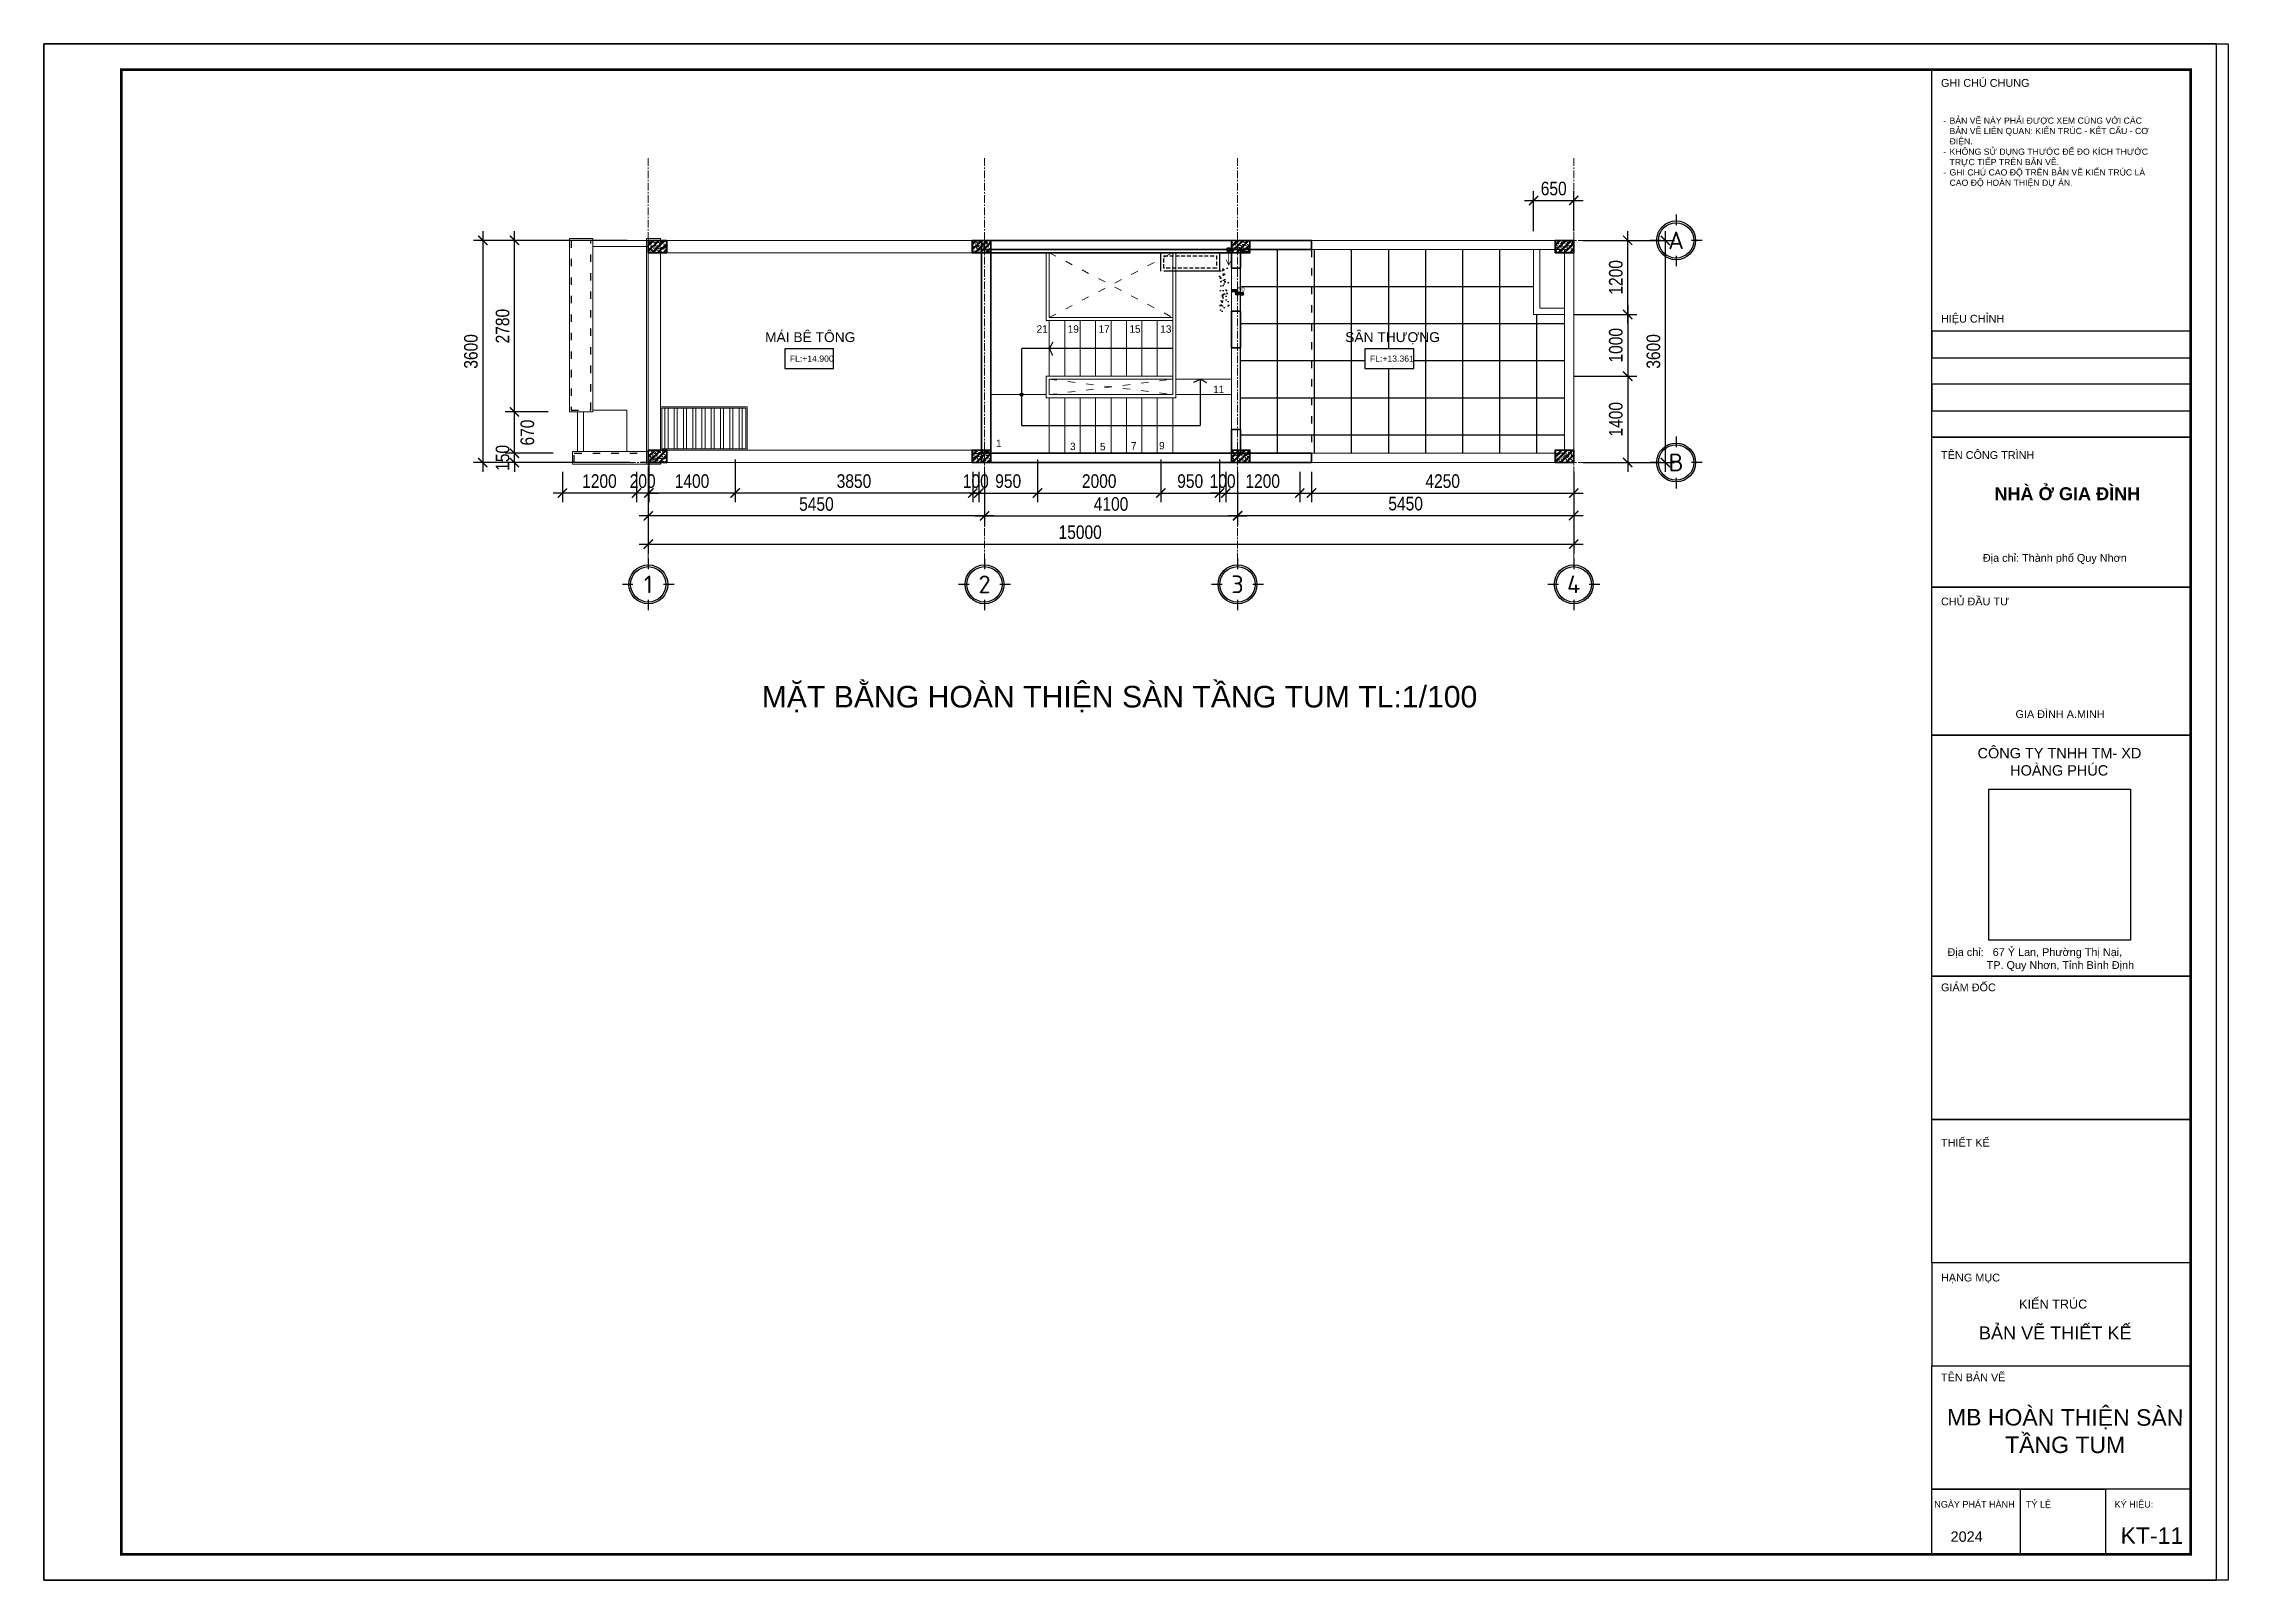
# Model space of a CAD drawing. Header units: inches. Extents: x 236662 to 497023, y -248575 to 81795.
# Drawn here: x 388289 to 423698, y -78211 to -53308 of the extents above; entities that cross this region are included whole.
import ezdxf
from ezdxf.enums import TextEntityAlignment as Align

# ---------------------------------------------------------------- set-up
doc = ezdxf.new("R2010")
doc.units = ezdxf.units.IN
doc.header["$LTSCALE"] = 10
doc.header["$MEASUREMENT"] = 0
for name, pattern in [('ACAD_ISO03W100', [30, 12, -18]), ('CENTER', [2, 1.25, -0.25, 0.25, -0.25]), ('DASHED2', [0.375, 0.25, -0.125])]:
    doc.linetypes.add(name, pattern=pattern)
for name, color, linetype in [('01. HP_TEXT', 9, 'Continuous'), ('07. HP_KY HIEU', 43, 'Continuous'), ('08. HP_DIM', 118, 'Continuous'), ('10. HP_VAT DUNG 1', 144, 'Continuous'), ('12. HP_NET KHUAT', 25, 'ACAD_ISO03W100'), ('hach', 7, 'Continuous'), ('TEXT', 2, 'Continuous')]:
    doc.layers.add(name, color=color, linetype=linetype)
for name, color, linetype, lineweight in [('02. HP_BE TONG', 1, 'Continuous', 35), ('03. HP_TUONG', 2, 'Continuous', 35), ('05. HP_TRUC', 251, 'CENTER', 5), ('06. HP_THAY 1', 134, 'Continuous', 15), ('06. HP_THAY 2', 147, 'Continuous', 13), ('09_HP_HATCH', 8, 'Continuous', 5), ('14. HP_OPENING', 250, 'ACAD_ISO03W100', 5), ('GHICHU', 7, 'Continuous', 9), ('N KHUAT', 8, 'Continuous', 5)]:
    doc.layers.add(name, color=color, linetype=linetype, lineweight=lineweight)
doc.layers.add('Tpl_Bound', color=1, linetype='Continuous', plot=False)
doc.styles.add('AVO', font='VAVOB.TTF')
doc.styles.add('BAOANNOTE', font='arial.ttf', dxfattribs={"width": 0.8})
doc.styles.add('ISOCP50', font='isocpeur.ttf')
doc.styles.get("Standard").update_dxf_attribs({"font": 'arial.ttf'})
doc.styles.add('TA1', font='arial.ttf')
doc.styles.add('Tahoma', font='tahoma.ttf')
doc.styles.add('TEXT (none)', font='arial.ttf')
doc.styles.add('text2', font='VHELVCN.TTF')
doc.dimstyles.new('AL-100', dxfattribs={"dimtxt": 220, "dimasz": 150, "dimexe": 150, "dimexo": 150, "dimgap": 80, "dimtad": 1, "dimdec": 0, "dimzin": 9, "dimtxsty": 'text2', "dimblk": 'ARCHTICK', "dimcen": 1, "dimdle": 150, "dimclrd": 256, "dimclre": 256, "dimclrt": 7, "dimadec": 0, "dimazin": 0, "dimtfac": 1, "dimtdec": 0, "dimtix": 1, "dimtmove": 2, "dimatfit": 3, "dimldrblk": 'ARCHTICK', "dimfxl": 1, "dimtolj": 1, "dimtzin": 0, "dimlwd": -1, "dimlwe": -1, "dimarcsym": 0})
picture_1 = doc.add_image_def('image1.jpg', size_in_pixel=(1818, 1935))

msp = doc.modelspace()

# ---------------------------------------------------------------- texts
at = {"attachment_point": 1, "rotation": 359.89856}
for s, width, insert, char_height in [('\\pxqc;MB HOÀN THIỆN SÀN TẦNG TUM', 4104.575, (419002.1, -75433.4, 30.8), 266.853), ('KT-11', 1044.005, (421952.7, -77352.5, 30.8), 266.85)]:
    msp.add_mtext_dynamic_manual_height_columns(s, width=width, gutter_width=6.99, heights=[0], dxfattribs=dict(at, insert=insert, char_height=char_height))
at = {"layer": '01. HP_TEXT', "style": 'TEXT (none)'}
msp.add_text('MẶT BẰNG HOÀN THIỆN SÀN TẦNG TUM TL:1/100', height=350, dxfattribs=at).set_placement((399926.5, -64065.4))

# ---------------------------------------------------------------- blocks, each defined once
blk = doc.blocks.new('grid test1')
at = {"ltscale": 20}
for p, q in [((0, 440), (0, 260)), ((-260, 0), (-440, 0)), ((440, 0), (260, 0)), ((0, -260), (0, -440))]:
    blk.add_line(p, q, dxfattribs=at)
at = {"color": 251, "ltscale": 20, "true_color": 0x636466}
for radius in [330, 300]:
    blk.add_circle((0, 0), radius, dxfattribs=at)
at = {"layer": '01. HP_TEXT', "color": 2, "ltscale": 20, "true_color": 0xf1eb1f, "style": 'ISOCP50'}
blk.add_attdef('GRID', text='', height=300, dxfattribs=at).set_placement((-37, 0), align=Align.MIDDLE_CENTER)
blk = doc.blocks.new('zcsadsdasd3')
at = {"layer": '05. HP_TRUC', "ltscale": 10}
for p, q in [((-15000, 4933), (-15000, -1554)), ((-9550, 4933), (-9550, -1554)), ((-5450, 4933), (-5450, -1554)), ((0, 4933), (0, -1554)), ((-15930, 3600), (1239, 3600)), ((-15930, 0), (1239, 0))]:
    blk.add_line(p, q, dxfattribs=at)
at = {"layer": '07. HP_KY HIEU', "ltscale": 20}
ref = blk.add_blockref('grid test1', (1659, 3600), dxfattribs=dict(at, xscale=0.955500000156462, yscale=0.955500000156462, zscale=0.955500000156462))
ref.add_attrib('GRID', 'A', dxfattribs={"layer": 'TEXT', "ltscale": 20, "height": 287, "style": 'ISOCP50'}).set_placement((1659, 3600), align=Align.MIDDLE_CENTER)
ref = blk.add_blockref('grid test1', (1659, 0), dxfattribs=dict(at, xscale=0.955500000156462, yscale=0.955500000156462, zscale=0.955500000156462))
ref.add_attrib('GRID', 'B', dxfattribs={"layer": 'TEXT', "ltscale": 20, "height": 287, "style": 'ISOCP50'}).set_placement((1659, 0), align=Align.MIDDLE_CENTER)
ref = blk.add_blockref('grid test1', (-15000, -1975), dxfattribs=dict(at, xscale=0.955500000156462, yscale=0.955500000156462, zscale=0.955500000156462))
ref.add_attrib('GRID', '1', dxfattribs={"layer": 'TEXT', "ltscale": 20, "height": 287, "style": 'ISOCP50'}).set_placement((-15000, -1975), align=Align.MIDDLE_CENTER)
ref = blk.add_blockref('grid test1', (-9550, -1975), dxfattribs=dict(at, xscale=0.955500000156462, yscale=0.955500000156462, zscale=0.955500000156462))
ref.add_attrib('GRID', '2', dxfattribs={"layer": 'TEXT', "ltscale": 20, "height": 287, "style": 'ISOCP50'}).set_placement((-9550, -1975), align=Align.MIDDLE_CENTER)
ref = blk.add_blockref('grid test1', (-5450, -1975), dxfattribs=dict(at, xscale=0.955500000156462, yscale=0.955500000156462, zscale=0.955500000156462))
ref.add_attrib('GRID', '3', dxfattribs={"layer": 'TEXT', "ltscale": 20, "height": 287, "style": 'ISOCP50'}).set_placement((-5450, -1975), align=Align.MIDDLE_CENTER)
ref = blk.add_blockref('grid test1', (0, -1975), dxfattribs=dict(at, xscale=0.955500000156462, yscale=0.955500000156462, zscale=0.955500000156462))
ref.add_attrib('GRID', '4', dxfattribs={"layer": 'TEXT', "ltscale": 20, "height": 287, "style": 'ISOCP50'}).set_placement((0, -1975), align=Align.MIDDLE_CENTER)
blk = doc.blocks.new('_ArchTick')
at = {"color": 0, "linetype": 'ByBlock', "const_width": 0.15}
blk.add_lwpolyline([(-0.5, -0.5), (0.5, 0.5)], dxfattribs=at)
blk = doc.blocks.new('*D1402')
at = {"layer": '08. HP_DIM', "transparency": 16777216}
for p, q in [((413239, -58695), (414113, -58695)), ((413963, -58545), (413963, -60245)), ((413239, -60095), (414113, -60095))]:
    blk.add_line(p, q, dxfattribs=at)
at = {"layer": 'Defpoints', "color": 0, "transparency": 16777216}
for p in [(413089, -58695), (413089, -60095), (413963, -60095)]:
    blk.add_point(p, dxfattribs=at)
at = {"layer": '08. HP_DIM', "transparency": 16777216, "xscale": 150, "yscale": 150, "zscale": 150}
for p, rotation in [((413963, -58695), 90), ((413963, -60095), 270)]:
    blk.add_blockref('_ArchTick', p, dxfattribs=dict(at, rotation=rotation))
at = {"layer": '08. HP_DIM', "color": 7, "transparency": 16777216, "insert": (413771, -59395), "char_height": 220, "attachment_point": 5, "rotation": 90, "style": 'text2'}
blk.add_mtext('\\A1;1400', dxfattribs=at)
blk = doc.blocks.new('*D1403')
at = {"layer": '08. HP_DIM', "transparency": 16777216}
for p, q in [((404397, -60045), (404397, -60740)), ((403447, -60245), (403447, -60740)), ((403297, -60590), (404547, -60590))]:
    blk.add_line(p, q, dxfattribs=at)
at = {"layer": 'Defpoints', "color": 0, "transparency": 16777216}
for p in [(403447, -60095), (404397, -59895), (404397, -60590)]:
    blk.add_point(p, dxfattribs=at)
at = {"layer": '08. HP_DIM', "transparency": 16777216, "xscale": 150, "yscale": 150, "zscale": 150, "rotation": 180}
blk.add_blockref('_ArchTick', (403447, -60590), dxfattribs=at)
at = {"layer": '08. HP_DIM', "transparency": 16777216, "xscale": 150, "yscale": 150, "zscale": 150}
blk.add_blockref('_ArchTick', (404397, -60590), dxfattribs=at)
at = {"layer": '08. HP_DIM', "color": 7, "transparency": 16777216, "insert": (403922, -60398), "char_height": 220, "attachment_point": 5, "style": 'text2'}
blk.add_mtext('\\A1;950', dxfattribs=at)
blk = doc.blocks.new('*D1404')
at = {"layer": '08. HP_DIM', "transparency": 16777216}
for p, q in [((407447, -60245), (407447, -60740)), ((408647, -60245), (408647, -60740)), ((407297, -60590), (408797, -60590))]:
    blk.add_line(p, q, dxfattribs=at)
at = {"layer": 'Defpoints', "color": 0, "transparency": 16777216}
for p in [(407447, -60095), (408647, -60095), (408647, -60590)]:
    blk.add_point(p, dxfattribs=at)
at = {"layer": '08. HP_DIM', "transparency": 16777216, "xscale": 150, "yscale": 150, "zscale": 150, "rotation": 180}
blk.add_blockref('_ArchTick', (407447, -60590), dxfattribs=at)
at = {"layer": '08. HP_DIM', "transparency": 16777216, "xscale": 150, "yscale": 150, "zscale": 150}
blk.add_blockref('_ArchTick', (408647, -60590), dxfattribs=at)
at = {"layer": '08. HP_DIM', "color": 7, "transparency": 16777216, "insert": (408047, -60398), "char_height": 220, "attachment_point": 5, "style": 'text2'}
blk.add_mtext('\\A1;1200', dxfattribs=at)
blk = doc.blocks.new('*D1405')
at = {"layer": '08. HP_DIM', "transparency": 16777216}
for p, q in [((408839, -60245), (408839, -60740)), ((413089, -60245), (413089, -60740)), ((408689, -60590), (413239, -60590))]:
    blk.add_line(p, q, dxfattribs=at)
at = {"layer": 'Defpoints', "color": 0, "transparency": 16777216}
for p in [(408839, -60095), (413089, -60095), (413089, -60590)]:
    blk.add_point(p, dxfattribs=at)
at = {"layer": '08. HP_DIM', "transparency": 16777216, "xscale": 150, "yscale": 150, "zscale": 150, "rotation": 180}
blk.add_blockref('_ArchTick', (408839, -60590), dxfattribs=at)
at = {"layer": '08. HP_DIM', "transparency": 16777216, "xscale": 150, "yscale": 150, "zscale": 150}
blk.add_blockref('_ArchTick', (413089, -60590), dxfattribs=at)
at = {"layer": '08. HP_DIM', "color": 7, "transparency": 16777216, "insert": (410964, -60398), "char_height": 220, "attachment_point": 5, "style": 'text2'}
blk.add_mtext('\\A1;4250', dxfattribs=at)
blk = doc.blocks.new('*D1406')
at = {"layer": '08. HP_DIM', "transparency": 16777216}
for p, q in [((413239, -56495), (414113, -56495)), ((413963, -57845), (413963, -56345)), ((413089, -57695), (414113, -57695))]:
    blk.add_line(p, q, dxfattribs=at)
at = {"layer": 'Defpoints', "color": 0, "transparency": 16777216}
for p in [(413089, -56495), (413963, -56495), (412939, -57695)]:
    blk.add_point(p, dxfattribs=at)
at = {"layer": '08. HP_DIM', "transparency": 16777216, "xscale": 150, "yscale": 150, "zscale": 150}
for p, rotation in [((413963, -56495), 90), ((413963, -57695), 270)]:
    blk.add_blockref('_ArchTick', p, dxfattribs=dict(at, rotation=rotation))
at = {"layer": '08. HP_DIM', "color": 7, "transparency": 16777216, "insert": (413771, -57095), "char_height": 220, "attachment_point": 5, "rotation": 90, "style": 'text2'}
blk.add_mtext('\\A1;1200', dxfattribs=at)
blk = doc.blocks.new('*D1407')
at = {"layer": '08. HP_DIM', "transparency": 16777216}
for p, q in [((404397, -60045), (404397, -60740)), ((406397, -60045), (406397, -60740)), ((404247, -60590), (406547, -60590))]:
    blk.add_line(p, q, dxfattribs=at)
at = {"layer": 'Defpoints', "color": 0, "transparency": 16777216}
for p in [(404397, -59895), (406397, -59895), (406397, -60590)]:
    blk.add_point(p, dxfattribs=at)
at = {"layer": '08. HP_DIM', "transparency": 16777216, "xscale": 150, "yscale": 150, "zscale": 150, "rotation": 180}
blk.add_blockref('_ArchTick', (404397, -60590), dxfattribs=at)
at = {"layer": '08. HP_DIM', "transparency": 16777216, "xscale": 150, "yscale": 150, "zscale": 150}
blk.add_blockref('_ArchTick', (406397, -60590), dxfattribs=at)
at = {"layer": '08. HP_DIM', "color": 7, "transparency": 16777216, "insert": (405397, -60398), "char_height": 220, "attachment_point": 5, "style": 'text2'}
blk.add_mtext('\\A1;2000', dxfattribs=at)
blk = doc.blocks.new('*D1408')
at = {"layer": '08. HP_DIM', "transparency": 16777216}
for p, q in [((406397, -60045), (406397, -60740)), ((407347, -60045), (407347, -60740)), ((406247, -60590), (407497, -60590))]:
    blk.add_line(p, q, dxfattribs=at)
at = {"layer": 'Defpoints', "color": 0, "transparency": 16777216}
for p in [(406397, -59895), (407347, -59895), (407347, -60590)]:
    blk.add_point(p, dxfattribs=at)
at = {"layer": '08. HP_DIM', "transparency": 16777216, "xscale": 150, "yscale": 150, "zscale": 150, "rotation": 180}
blk.add_blockref('_ArchTick', (406397, -60590), dxfattribs=at)
at = {"layer": '08. HP_DIM', "transparency": 16777216, "xscale": 150, "yscale": 150, "zscale": 150}
blk.add_blockref('_ArchTick', (407347, -60590), dxfattribs=at)
at = {"layer": '08. HP_DIM', "color": 7, "transparency": 16777216, "insert": (406872, -60398), "char_height": 220, "attachment_point": 5, "style": 'text2'}
blk.add_mtext('\\A1;950', dxfattribs=at)
blk = doc.blocks.new('*D1409')
at = {"layer": '08. HP_DIM', "transparency": 16777216}
for p, q in [((413089, -57695), (414113, -57695)), ((413963, -57545), (413963, -58845)), ((413089, -58695), (414113, -58695))]:
    blk.add_line(p, q, dxfattribs=at)
at = {"layer": 'Defpoints', "color": 0, "transparency": 16777216}
for p in [(412939, -57695), (412939, -58695), (413963, -58695)]:
    blk.add_point(p, dxfattribs=at)
at = {"layer": '08. HP_DIM', "transparency": 16777216, "xscale": 150, "yscale": 150, "zscale": 150}
for p, rotation in [((413963, -57695), 90), ((413963, -58695), 270)]:
    blk.add_blockref('_ArchTick', p, dxfattribs=dict(at, rotation=rotation))
at = {"layer": '08. HP_DIM', "color": 7, "transparency": 16777216, "insert": (413771, -58195), "char_height": 220, "attachment_point": 5, "rotation": 90, "style": 'text2'}
blk.add_mtext('\\A1;1000', dxfattribs=at)
blk = doc.blocks.new('*D1410')
at = {"layer": '08. HP_DIM', "transparency": 16777216}
for p, q in [((412289, -55849), (413239, -55849)), ((412439, -56345), (412439, -55699)), ((413089, -56345), (413089, -55699))]:
    blk.add_line(p, q, dxfattribs=at)
at = {"layer": 'Defpoints', "color": 0, "transparency": 16777216}
for p in [(413089, -55849), (412439, -56495), (413089, -56495)]:
    blk.add_point(p, dxfattribs=at)
at = {"layer": '08. HP_DIM', "transparency": 16777216, "xscale": 150, "yscale": 150, "zscale": 150, "rotation": 180}
blk.add_blockref('_ArchTick', (412439, -55849), dxfattribs=at)
at = {"layer": '08. HP_DIM', "transparency": 16777216, "xscale": 150, "yscale": 150, "zscale": 150}
blk.add_blockref('_ArchTick', (413089, -55849), dxfattribs=at)
at = {"layer": '08. HP_DIM', "color": 7, "transparency": 16777216, "insert": (412764, -55656), "char_height": 220, "attachment_point": 5, "style": 'text2'}
blk.add_mtext('\\A1;650', dxfattribs=at)
blk = doc.blocks.new('*D1413')
at = {"layer": '08. HP_DIM', "transparency": 16777216}
for p, q in [((397747, -56495), (395256, -56495)), ((395406, -56345), (395406, -60245)), ((397747, -60095), (395256, -60095))]:
    blk.add_line(p, q, dxfattribs=at)
at = {"layer": 'Defpoints', "color": 0, "transparency": 16777216}
for p in [(397897, -56495, 6), (395406, -60095), (397897, -60095, 6)]:
    blk.add_point(p, dxfattribs=at)
at = {"layer": '08. HP_DIM', "transparency": 16777216, "xscale": 150, "yscale": 150, "zscale": 150}
for p, rotation in [((395406, -56495), 90), ((395406, -60095), 270)]:
    blk.add_blockref('_ArchTick', p, dxfattribs=dict(at, rotation=rotation))
at = {"layer": '08. HP_DIM', "color": 7, "transparency": 16777216, "insert": (395214, -58295), "char_height": 220, "attachment_point": 5, "rotation": 90, "style": 'text2'}
blk.add_mtext('\\A1;3600', dxfattribs=at)
blk = doc.blocks.new('KHUNG TEN A-3')
at = {"layer": '01. HP_TEXT'}
for points in [[(365, 220.95), (365, 292), (415, 292), (415, 220.95)], [(365, 241.41), (365, 236.3), (415, 236.3), (415, 241.41)], [(365, 231.18), (365, 236.3), (415, 236.3), (415, 231.18)], [(365, 231.18), (365, 226.07), (415, 226.07), (415, 231.18)], [(365, 220.95), (365, 226.07), (415, 226.07), (415, 220.95)], [(365, 191.95), (365, 220.95), (415, 220.95), (415, 191.95)], [(365, 163.34), (365, 191.95), (415, 191.95), (415, 163.34)], [(365, 116.74), (365, 163.34), (415, 163.34), (415, 116.74)], [(365, 89.04), (365, 116.74), (415, 116.74), (415, 89.04)], [(365, 61.35), (365, 89.04), (415, 89.04), (415, 61.35)], [(365, 61.35), (365, 41.47), (415, 41.47), (415, 61.35)], [(365, 17.61), (365, 41.47), (415, 41.47), (415, 17.61)], [(365, 5), (365, 17.61), (398.56, 17.61), (398.56, 5)], [(398.56, 5), (382.12, 5), (382.12, 17.61), (398.56, 17.61)], [(398.56, 5), (415, 5), (415, 17.61), (398.56, 17.61)]]:
    blk.add_lwpolyline(points, close=True, dxfattribs=at)
at = {"layer": '02. HP_BE TONG', "color": 1, "const_width": 0.5}
blk.add_lwpolyline([(15, 5), (415, 5), (415, 292), (15, 292)], close=True, dxfattribs=at)
at = {"layer": '06. HP_THAY 1'}
blk.add_lwpolyline([(0, 297), (420, 297), (420, 0), (0, 0)], close=True, dxfattribs=at)
at = {"layer": 'Defpoints'}
blk.add_lwpolyline([(0, 0), (420, 0), (420, 297), (0, 297)], close=True, dxfattribs=at)
at = {"layer": '01. HP_TEXT', "color": 7, "style": 'TA1'}
for s, height, p in [('GHI CHÚ CHUNG', 1.5, (366.75, 288.67)), ('HIỆU CHỈNH', 1.5, (366.75, 243.09)), ('TÊN CÔNG TRÌNH', 1.5, (366.75, 216.75)), ('CHỦ ĐẦU TƯ', 1.5, (366.75, 188.44)), ('GIÁM ĐỐC', 1.5, (366.75, 113.85)), ('THIẾT KẾ', 1.5, (366.75, 83.82)), ('HẠNG MỤC', 1.5, (366.75, 57.76)), ('TÊN BẢN VẼ', 1.5, (366.75, 38.47)), ('NGÀY PHÁT HÀNH', 1.25, (365.46, 14.06)), ('TỶ LỆ', 1.25, (383.16, 14.06)), ('KÝ HIỆU:', 1.25, (400.31, 14.06)), ('2024', 2, (368.6, 7.45))]:
    blk.add_text(s, height=height, dxfattribs=at).set_placement(p)
at = {"layer": '01. HP_TEXT', "style": 'TA1'}
for s, height, p in [('KIẾN TRÚC', 1.75, (388.44, 53.39)), ('BẢN VẼ THIẾT KẾ', 2.5, (388.83, 47.82))]:
    blk.add_text(s, height=height, dxfattribs=at).set_placement(p, align=Align.MIDDLE_CENTER)
at = {"layer": '01. HP_TEXT', "attachment_point": 1}
for s, width, gutter_width, heights, insert, char_height, style in [('\\pi-1.2,l2.4,t2.4,4.8;-^IBẢN VẼ NÀY PHẢI ĐƯỢC XEM CÙNG VỚI CÁC \\P\\pi0,t4.8;BẢN VẼ LIÊN QUAN: KIẾN TRÚC - KẾT CẤU - CƠ \\PĐIỆN.\\P\\pi-1.2,t2.4,4.8;-^IKHÔNG SỬ DỤNG THƯỚC ĐỂ ĐO KÍCH THƯỚC \\P\\pi0,t4.8;TRỰC TIẾP TRÊN BẢN VẼ.\\P\\pi-1.2,t2.4,4.8;-^IGHI CHÚ CAO ĐỘ TRÊN BẢN VẼ KIẾN TRÚC LÀ \\P\\pi0,t4.8;CAO ĐỘ HOÀN THIỆN DỰ ÁN.', 42.6333, 2.41, [32.36], (366, 282.73), 1.2, 'TEXT (none)'), ('\\pi10.25739;{\\fArial|b1|i0|c0|p34;NHÀ Ở GIA ĐÌNH}', 48.1904, 0.0339, [17.72], (366.81, 211.27), 2.5, 'TA1'), ('\\pxi4.78245;CÔNG TY TNHH TM- XD \\P\\pi5.60885;      HOÀNG PHÚC', 53.4572, 0.0255, [0], (364.26, 160.88), 2, 'TA1')]:
    blk.add_mtext_dynamic_manual_height_columns(s, width=width, gutter_width=gutter_width, heights=heights, dxfattribs=dict(at, insert=insert, char_height=char_height, style=style))
at = {"layer": '01. HP_TEXT', "color": 7, "char_height": 1.5, "attachment_point": 1, "style": 'TA1'}
for s, width, insert in [('\\A1;\\pxi-0.29899,l2,t4.70101,11.70101;Địa chỉ: Thành phố Quy Nhơn', 34.8513, (372.3, 198.36)), ('\\A1;\\pxi-1,l2,t4,11;GIA ĐÌNH A.MINH', 42.6333, (379.66, 168.17)), ('\\A1;\\pxi-0.01954,l2,t4.98046,11.98046;Địa chỉ:   67 Ỷ Lan, Phường Thị Nại, \\P             TP. Quy Nhơn, Tỉnh Bình Định ', 49.5509, (365.04, 122.17))]:
    blk.add_mtext_dynamic_manual_height_columns(s, width=width, gutter_width=2.41, heights=[62.37], dxfattribs=dict(at, insert=insert))
image = blk.add_image(picture_1, insert=(375.99, 123.73), size_in_units=(27.41, 29.18))
image.dxf.flags = 7
blk = doc.blocks.new('*D1421')
at = {"layer": '08. HP_DIM', "transparency": 16777216}
for p, q in [((407347, -60045), (407347, -60740)), ((407447, -60245), (407447, -60740)), ((407347, -60590), (407197, -60590)), ((407347, -60590), (407447, -60590)), ((407447, -60590), (407597, -60590))]:
    blk.add_line(p, q, dxfattribs=at)
at = {"layer": 'Defpoints', "color": 0, "transparency": 16777216}
for p in [(407347, -59895), (407447, -60095), (407447, -60590)]:
    blk.add_point(p, dxfattribs=at)
at = {"layer": '08. HP_DIM', "transparency": 16777216, "xscale": 150, "yscale": 150, "zscale": 150}
blk.add_blockref('_ArchTick', (407347, -60590), dxfattribs=at)
at = {"layer": '08. HP_DIM', "transparency": 16777216, "xscale": 150, "yscale": 150, "zscale": 150, "rotation": 180}
blk.add_blockref('_ArchTick', (407447, -60590), dxfattribs=at)
at = {"layer": '08. HP_DIM', "color": 7, "transparency": 16777216, "insert": (407397, -60398), "char_height": 220, "attachment_point": 5, "style": 'text2'}
blk.add_mtext('\\A1;100', dxfattribs=at)
blk = doc.blocks.new('*D1422')
at = {"layer": '08. HP_DIM', "transparency": 16777216}
for p, q in [((403347, -60245), (403347, -60740)), ((403447, -60245), (403447, -60740)), ((403347, -60590), (403197, -60590)), ((403447, -60590), (403347, -60590)), ((403447, -60590), (403597, -60590))]:
    blk.add_line(p, q, dxfattribs=at)
at = {"layer": 'Defpoints', "color": 0, "transparency": 16777216}
for p in [(403347, -60095), (403447, -60095), (403347, -60590)]:
    blk.add_point(p, dxfattribs=at)
at = {"layer": '08. HP_DIM', "transparency": 16777216, "xscale": 150, "yscale": 150, "zscale": 150}
blk.add_blockref('_ArchTick', (403347, -60590), dxfattribs=at)
at = {"layer": '08. HP_DIM', "transparency": 16777216, "xscale": 150, "yscale": 150, "zscale": 150, "rotation": 180}
blk.add_blockref('_ArchTick', (403447, -60590), dxfattribs=at)
at = {"layer": '08. HP_DIM', "color": 7, "transparency": 16777216, "insert": (403397, -60398), "char_height": 220, "attachment_point": 5, "style": 'text2'}
blk.add_mtext('\\A1;100', dxfattribs=at)
blk = doc.blocks.new('Level mark - Plan 2')
blk.add_lwpolyline([(12.53, 0.4), (12.53, 3.6), (4.64, 3.6), (4.64, 0.4)], close=True)
at = {"style": 'BAOANNOTE', "flags": 8}
blk.add_attdef('FL%%P0.000', text='', height=2, dxfattribs=at).set_placement((9, 2), align=Align.MIDDLE_CENTER)
blk = doc.blocks.new('*D1316')
at = {"layer": '08. HP_DIM', "transparency": 16777216}
for p, q in [((-15000, -3750), (-15000, -5073)), ((0, -3750), (0, -5073)), ((-15150, -4923), (150, -4923))]:
    blk.add_line(p, q, dxfattribs=at)
at = {"layer": 'Defpoints', "color": 0, "transparency": 16777216}
for p in [(-15000, -3600), (0, -3600), (0, -4923)]:
    blk.add_point(p, dxfattribs=at)
at = {"layer": '08. HP_DIM', "transparency": 16777216, "xscale": 150, "yscale": 150, "zscale": 150, "rotation": 180}
blk.add_blockref('_ArchTick', (-15000, -4923), dxfattribs=at)
at = {"layer": '08. HP_DIM', "transparency": 16777216, "xscale": 150, "yscale": 150, "zscale": 150}
blk.add_blockref('_ArchTick', (0, -4923), dxfattribs=at)
at = {"layer": '08. HP_DIM', "color": 7, "transparency": 16777216, "insert": (-8000, -4731), "char_height": 220, "attachment_point": 5, "style": 'text2'}
blk.add_mtext('\\A1;15000', dxfattribs=at)
blk = doc.blocks.new('*D1317')
at = {"layer": '08. HP_DIM', "transparency": 16777216}
for p, q in [((-9550, -3750), (-9550, -4616)), ((-5450, -3750), (-5450, -4616)), ((-9700, -4466), (-5300, -4466))]:
    blk.add_line(p, q, dxfattribs=at)
at = {"layer": 'Defpoints', "color": 0, "transparency": 16777216}
for p in [(-9550, -3600), (-5450, -3600), (-5450, -4466)]:
    blk.add_point(p, dxfattribs=at)
at = {"layer": '08. HP_DIM', "transparency": 16777216, "xscale": 150, "yscale": 150, "zscale": 150, "rotation": 180}
blk.add_blockref('_ArchTick', (-9550, -4466), dxfattribs=at)
at = {"layer": '08. HP_DIM', "transparency": 16777216, "xscale": 150, "yscale": 150, "zscale": 150}
blk.add_blockref('_ArchTick', (-5450, -4466), dxfattribs=at)
at = {"layer": '08. HP_DIM', "color": 7, "transparency": 16777216, "insert": (-7500, -4274), "char_height": 220, "attachment_point": 5, "style": 'text2'}
blk.add_mtext('\\A1;4100', dxfattribs=at)
blk = doc.blocks.new('*D1318')
at = {"layer": '08. HP_DIM', "transparency": 16777216}
for p, q in [((-5450, -3750), (-5450, -4610)), ((0, -3750), (0, -4610)), ((-5600, -4460), (150, -4460))]:
    blk.add_line(p, q, dxfattribs=at)
at = {"layer": 'Defpoints', "color": 0, "transparency": 16777216}
for p in [(-5450, -3600), (0, -3600), (0, -4460)]:
    blk.add_point(p, dxfattribs=at)
at = {"layer": '08. HP_DIM', "transparency": 16777216, "xscale": 150, "yscale": 150, "zscale": 150, "rotation": 180}
blk.add_blockref('_ArchTick', (-5450, -4460), dxfattribs=at)
at = {"layer": '08. HP_DIM', "transparency": 16777216, "xscale": 150, "yscale": 150, "zscale": 150}
blk.add_blockref('_ArchTick', (0, -4460), dxfattribs=at)
at = {"layer": '08. HP_DIM', "color": 7, "transparency": 16777216, "insert": (-2725, -4268), "char_height": 220, "attachment_point": 5, "style": 'text2'}
blk.add_mtext('\\A1;5450', dxfattribs=at)
blk = doc.blocks.new('COT')
at = {"layer": '09_HP_HATCH'}
h = blk.add_hatch(dxfattribs=at)
h.set_pattern_fill('CHAU-01', color=256, scale=15, pattern_type=2)
h.set_pattern_definition([(50, (-55276.965, -37444.2), (107.58903, -9.41282), [11.25, -123.75]), (355, (-55276.97, -37444.2), (-20.8127, 112.82882), [9, -99]), (100.4514, (-55268, -37444.99), (86.7764, 103.41593), [9.56103, -105.17132]), (46.1842, (-55276.97, -37414.2), (160.08616, -24.82785), [16.875, -185.625]), (96.6356, (-55263.62, -37416.27), (140.1994, 146.11768), [14.34154, -157.75695]), (351.1842, (-55276.97, -37414.2), (140.1993, 146.1178), [13.5, -148.5]), (21, (-55261.965, -37421.7), (89.53606, -60.39283), [11.25, -123.75]), (326, (-55261.97, -37421.7), (36.4973, 108.7725), [9, -99]), (71.4514, (-55254.5, -37426.73), (126.0334, 48.37957), [9.56103, -105.17132]), (37.5, (-55276.965, -37444.2), (1.823978, 49.934078), [0, -97.8, 0, -100.5, 0, -99.375]), (7.5, (-55276.965, -37444.2), (39.46043, 59.161757), [0, -57.3, 0, -95.55, 0, -37.875]), (327.5, (-55310.415, -37444.2), (80.073365, -3.38323), [0, -37.5, 0, -117, 0, -155.25]), (317.5, (-55325.415, -37444.2), (87.477925, 15.01575), [0, -48.75, 0, -77.7, 0, -110.25]), (45, (-55276.965, -37444.2), (-45.07806, 45.07806), []), (45, (-55276.965, -37425.827), (-45.07806, 45.07806), [])])
h.paths.add_polyline_path([(0, -200), (300, -200), (300, 0), (0, 0)])
at = {"layer": '02. HP_BE TONG'}
blk.add_lwpolyline([(0, -200), (300, -200), (300, 0), (0, 0)], close=True, dxfattribs=at)
blk = doc.blocks.new('ádasdwdczxzc')
at = {"layer": '03. HP_TUONG'}
for p in [(-15000, 3600), (-9750, 3600), (-5550, 3600), (-300, 3600), (-15000, 200), (-9750, 200), (-5550, 200), (-300, 200)]:
    blk.add_blockref('COT', p, dxfattribs=at)
blk = doc.blocks.new('*D1319')
at = {"layer": '08. HP_DIM', "transparency": 16777216}
for p, q in [((150, 0), (1634, 0)), ((1484, 150), (1484, -3750)), ((150, -3600), (1634, -3600))]:
    blk.add_line(p, q, dxfattribs=at)
at = {"layer": 'Defpoints', "color": 0, "transparency": 16777216}
for p in [(0, 0), (0, -3600), (1484, -3600)]:
    blk.add_point(p, dxfattribs=at)
at = {"layer": '08. HP_DIM', "transparency": 16777216, "xscale": 150, "yscale": 150, "zscale": 150}
for p, rotation in [((1484, 0), 90), ((1484, -3600), 270)]:
    blk.add_blockref('_ArchTick', p, dxfattribs=dict(at, rotation=rotation))
at = {"layer": '08. HP_DIM', "color": 7, "transparency": 16777216, "insert": (1292, -1800), "char_height": 220, "attachment_point": 5, "rotation": 90, "style": 'text2'}
blk.add_mtext('\\A1;3600', dxfattribs=at)
blk = doc.blocks.new('Step Symbol - Metric')
h = blk.add_hatch()
h.set_pattern_fill('_USER', color=0, angle=45, style=0, pattern_type=0)
h.set_pattern_definition([(45, (0, 4), (-0.70711, 0.70711), [])])
h.paths.add_polyline_path([(8, 0), (8, -3), (-3, -3), (-3, 1), (-8, 1), (-8, 4), (0, 4), (0, 0)])
at = {"color": 0}
blk.add_lwpolyline([(8, 0), (0, 0), (0, 4), (-8, 4)], dxfattribs=at)
blk.add_attdef('Step', (2, 2), '', height=3, dxfattribs=at)
blk = doc.blocks.new('*D1320')
at = {"layer": '08. HP_DIM', "transparency": 16777216}
for p, q in [((-15000, -3750), (-15000, -4616)), ((-9550, -3750), (-9550, -4616)), ((-9400, -4466), (-15150, -4466))]:
    blk.add_line(p, q, dxfattribs=at)
at = {"layer": 'Defpoints', "color": 0, "transparency": 16777216}
for p in [(-15000, -3600), (-9550, -3600), (-15000, -4466)]:
    blk.add_point(p, dxfattribs=at)
at = {"layer": '08. HP_DIM', "transparency": 16777216, "xscale": 150, "yscale": 150, "zscale": 150, "rotation": 180}
blk.add_blockref('_ArchTick', (-15000, -4466), dxfattribs=at)
at = {"layer": '08. HP_DIM', "transparency": 16777216, "xscale": 150, "yscale": 150, "zscale": 150}
blk.add_blockref('_ArchTick', (-9550, -4466), dxfattribs=at)
at = {"layer": '08. HP_DIM', "color": 7, "transparency": 16777216, "insert": (-12275, -4274), "char_height": 220, "attachment_point": 5, "style": 'text2'}
blk.add_mtext('\\A1;5450', dxfattribs=at)
blk = doc.blocks.new('*D1374')
at = {"layer": '08. HP_DIM', "transparency": 16777216}
for p, q in [((399497, -60045), (399497, -60740)), ((403347, -60245), (403347, -60740)), ((403497, -60590), (399347, -60590))]:
    blk.add_line(p, q, dxfattribs=at)
at = {"layer": 'Defpoints', "color": 0, "transparency": 16777216}
for p in [(399497, -59895, -319), (403347, -60095, -319), (399497, -60590)]:
    blk.add_point(p, dxfattribs=at)
at = {"layer": '08. HP_DIM', "transparency": 16777216, "xscale": 150, "yscale": 150, "zscale": 150, "rotation": 180}
blk.add_blockref('_ArchTick', (399497, -60590), dxfattribs=at)
at = {"layer": '08. HP_DIM', "transparency": 16777216, "xscale": 150, "yscale": 150, "zscale": 150}
blk.add_blockref('_ArchTick', (403347, -60590), dxfattribs=at)
at = {"layer": '08. HP_DIM', "color": 7, "transparency": 16777216, "insert": (401422, -60398), "char_height": 220, "attachment_point": 5, "style": 'text2'}
blk.add_mtext('\\A1;3850', dxfattribs=at)
blk = doc.blocks.new('*D1375')
at = {"layer": '08. HP_DIM', "transparency": 16777216}
for p, q in [((398097, -60045), (398097, -60740)), ((399497, -60045), (399497, -60740)), ((399647, -60590), (397947, -60590))]:
    blk.add_line(p, q, dxfattribs=at)
at = {"layer": 'Defpoints', "color": 0, "transparency": 16777216}
for p in [(398097, -59895, -319), (399497, -59895, -319), (398097, -60590)]:
    blk.add_point(p, dxfattribs=at)
at = {"layer": '08. HP_DIM', "transparency": 16777216, "xscale": 150, "yscale": 150, "zscale": 150, "rotation": 180}
blk.add_blockref('_ArchTick', (398097, -60590), dxfattribs=at)
at = {"layer": '08. HP_DIM', "transparency": 16777216, "xscale": 150, "yscale": 150, "zscale": 150}
blk.add_blockref('_ArchTick', (399497, -60590), dxfattribs=at)
at = {"layer": '08. HP_DIM', "color": 7, "transparency": 16777216, "insert": (398797, -60398), "char_height": 220, "attachment_point": 5, "style": 'text2'}
blk.add_mtext('\\A1;1400', dxfattribs=at)
blk = doc.blocks.new('*D1376')
at = {"layer": '08. HP_DIM', "transparency": 16777216}
for p, q in [((398097, -60045), (398097, -60740)), ((397897, -60245), (397897, -60740)), ((397897, -60590), (397747, -60590)), ((398097, -60590), (397897, -60590)), ((398097, -60590), (398247, -60590))]:
    blk.add_line(p, q, dxfattribs=at)
at = {"layer": 'Defpoints', "color": 0, "transparency": 16777216}
for p in [(397897, -60095, -319), (398097, -59895, -319), (397897, -60590)]:
    blk.add_point(p, dxfattribs=at)
at = {"layer": '08. HP_DIM', "transparency": 16777216, "xscale": 150, "yscale": 150, "zscale": 150}
blk.add_blockref('_ArchTick', (397897, -60590), dxfattribs=at)
at = {"layer": '08. HP_DIM', "transparency": 16777216, "xscale": 150, "yscale": 150, "zscale": 150, "rotation": 180}
blk.add_blockref('_ArchTick', (398097, -60590), dxfattribs=at)
at = {"layer": '08. HP_DIM', "color": 7, "transparency": 16777216, "insert": (397997, -60398), "char_height": 220, "attachment_point": 5, "style": 'text2'}
blk.add_mtext('\\A1;200', dxfattribs=at)
blk = doc.blocks.new('*D1377')
at = {"layer": '08. HP_DIM', "transparency": 16777216}
for p, q in [((396697, -60245), (396697, -60740)), ((397897, -60245), (397897, -60740)), ((398047, -60590), (396547, -60590))]:
    blk.add_line(p, q, dxfattribs=at)
at = {"layer": 'Defpoints', "color": 0, "transparency": 16777216}
for p in [(396697, -60095, -319), (397897, -60095, -319), (396697, -60590)]:
    blk.add_point(p, dxfattribs=at)
at = {"layer": '08. HP_DIM', "transparency": 16777216, "xscale": 150, "yscale": 150, "zscale": 150, "rotation": 180}
blk.add_blockref('_ArchTick', (396697, -60590), dxfattribs=at)
at = {"layer": '08. HP_DIM', "transparency": 16777216, "xscale": 150, "yscale": 150, "zscale": 150}
blk.add_blockref('_ArchTick', (397897, -60590), dxfattribs=at)
at = {"layer": '08. HP_DIM', "color": 7, "transparency": 16777216, "insert": (397297, -60398), "char_height": 220, "attachment_point": 5, "style": 'text2'}
blk.add_mtext('\\A1;1200', dxfattribs=at)
blk = doc.blocks.new('*D1378')
at = {"layer": '08. HP_DIM', "transparency": 16777216}
for p, q in [((395919, -59945), (395919, -59795)), ((396547, -59945), (395769, -59945)), ((396517, -60095), (395769, -60095)), ((395919, -60095), (395919, -59945)), ((395919, -60095), (395919, -60245))]:
    blk.add_line(p, q, dxfattribs=at)
at = {"layer": 'Defpoints', "color": 0, "transparency": 16777216}
for p in [(395919, -59945), (396667, -60095, -319), (396697, -59945, -319)]:
    blk.add_point(p, dxfattribs=at)
at = {"layer": '08. HP_DIM', "transparency": 16777216, "xscale": 150, "yscale": 150, "zscale": 150}
for p, rotation in [((395919, -59945), 270), ((395919, -60095), 90)]:
    blk.add_blockref('_ArchTick', p, dxfattribs=dict(at, rotation=rotation))
at = {"layer": '08. HP_DIM', "color": 7, "transparency": 16777216, "insert": (395727, -60020), "char_height": 220, "attachment_point": 5, "rotation": 90, "style": 'text2'}
blk.add_mtext('\\A1;150', dxfattribs=at)
blk = doc.blocks.new('*D1379')
at = {"layer": '08. HP_DIM', "transparency": 16777216}
for p, q in [((395919, -60095), (395919, -59125)), ((396467, -59275), (395769, -59275)), ((396547, -59945), (395769, -59945))]:
    blk.add_line(p, q, dxfattribs=at)
at = {"layer": 'Defpoints', "color": 0, "transparency": 16777216}
for p in [(395919, -59275), (396617, -59275, -319), (396697, -59945, -319)]:
    blk.add_point(p, dxfattribs=at)
at = {"layer": '08. HP_DIM', "transparency": 16777216, "xscale": 150, "yscale": 150, "zscale": 150}
for p, rotation in [((395919, -59275), 90), ((395919, -59945), 270)]:
    blk.add_blockref('_ArchTick', p, dxfattribs=dict(at, rotation=rotation))
at = {"layer": '08. HP_DIM', "color": 7, "transparency": 16777216, "insert": (396129, -59610), "char_height": 220, "attachment_point": 5, "rotation": 90, "style": 'text2'}
blk.add_mtext('\\A1;670', dxfattribs=at)
blk = doc.blocks.new('*D1380')
at = {"layer": '08. HP_DIM', "transparency": 16777216}
for p, q in [((396497, -56495), (395769, -56495)), ((395919, -59425), (395919, -56345)), ((396467, -59275), (395769, -59275))]:
    blk.add_line(p, q, dxfattribs=at)
at = {"layer": 'Defpoints', "color": 0, "transparency": 16777216}
for p in [(395919, -56495), (396647, -56495, -319), (396617, -59275, -319)]:
    blk.add_point(p, dxfattribs=at)
at = {"layer": '08. HP_DIM', "transparency": 16777216, "xscale": 150, "yscale": 150, "zscale": 150}
for p, rotation in [((395919, -56495), 90), ((395919, -59275), 270)]:
    blk.add_blockref('_ArchTick', p, dxfattribs=dict(at, rotation=rotation))
at = {"layer": '08. HP_DIM', "color": 7, "transparency": 16777216, "insert": (395727, -57885), "char_height": 220, "attachment_point": 5, "rotation": 90, "style": 'text2'}
blk.add_mtext('\\A1;2780', dxfattribs=at)
blk = doc.blocks.new('DINHVIGACH')
at = {"linetype": 'Continuous'}
h = blk.add_hatch(color=256, dxfattribs=at)
edge = h.paths.add_edge_path()
edge.add_ellipse((0, 0), major_axis=(133, 0), ratio=1, start_angle=-0.00147, end_angle=359.99853, ccw=False)
at = {"const_width": 50}
for points in [[(0, 0), (1000, 0)], [(0, -1000), (0, 0)], [(648, 175), (1000, 0), (648, -175)], [(-175, -648), (0, -1000), (175, -648)]]:
    blk.add_lwpolyline(points, dxfattribs=at)
at = {"extrusion": (0, 0, -1)}
blk.add_ellipse((0, 0), major_axis=(133, 0), ratio=1, start_param=2.56493945268e-05, end_param=6.283210956574111, dxfattribs=at)
blk = doc.blocks.new('mb tang tum')
at = {"layer": '07. HP_KY HIEU'}
h = blk.add_hatch(color=256, dxfattribs=at)
h.dxf.hatch_style = 1
edge = h.paths.add_edge_path()
edge.add_arc((-8950, -2500), 25, 0, 360)
at = {"layer": '03. HP_TUONG'}
for points in [[(-9600, 0), (-4250, 0), (-4250, -150), (-9600, -150)], [(-9600, -150), (-9450, -150), (-9450, -3450), (-9600, -3450)], [(-9450, -200), (-5550, -200), (-5550, -150), (-9450, -150)], [(-5550, -150), (-5400, -150), (-5400, -450), (-5550, -450)], [(-5550, -1150), (-5400, -1150), (-5400, -1742.5), (-5550, -1742.5)], [(-9600, -3450), (-4250, -3450), (-4250, -3600), (-9600, -3600)]]:
    blk.add_lwpolyline(points, close=True, dxfattribs=at)
blk.add_lwpolyline([(-5550, -3067.5), (-5550, -3450), (-5400, -3450), (-5400, -3067.5), (-5550, -3067.5)], dxfattribs=at)
at = {"layer": '06. HP_THAY 1'}
for p, q in [((-8500, -200), (-8500, -1250)), ((-6500, -2250), (-6500, -200)), ((-6450, -2200), (-6450, -200)), ((-8500, -1250), (-6500, -1250))]:
    blk.add_line(p, q, dxfattribs=at)
for points in [[(-14800, -3600), (-14800, -3630), (-15030, -3630), (-15030, 30), (-14800, 30), (-14800, 0)], [(-9600, 0), (-15000, 0), (-15000, -3600), (-9600, -3600)], [(-4250, 0), (0, 0), (0, -3600), (-4250, -3600)], [(-9600, -200), (-14800, -200), (-14800, -3400), (-9600, -3400)], [(-8550, -200), (-8550, -1300), (-6500, -1300), (-6500, -200)], [(-4250, -150), (-150, -150), (-150, -3450), (-4250, -3450)], [(-6450, -2200), (-6450, -2550), (-8550, -2550), (-8550, -2200), (-6500, -2200)]]:
    blk.add_lwpolyline(points, dxfattribs=at)
for points in [[(-5550, -1742.5), (-5400, -1742.5), (-5400, -3067.5), (-5550, -3067.5)], [(-8500, -2250), (-6500, -2250), (-6500, -2500), (-8500, -2500)], [(-13400, -3400), (-14800, -3400), (-14800, -2700), (-13400, -2700)], [(-13420, -3380), (-14780, -3380), (-14780, -2720), (-13420, -2720)], [(-14730, -3380), (-14680, -3380), (-14680, -2720), (-14730, -2720)], [(-14580, -3380), (-14530, -3380), (-14530, -2720), (-14580, -2720)], [(-14430, -3380), (-14380, -3380), (-14380, -2720), (-14430, -2720)], [(-14280, -3380), (-14230, -3380), (-14230, -2720), (-14280, -2720)], [(-14130, -3380), (-14080, -3380), (-14080, -2720), (-14130, -2720)], [(-13980, -3380), (-13930, -3380), (-13930, -2720), (-13980, -2720)], [(-13830, -3380), (-13780, -3380), (-13780, -2720), (-13830, -2720)], [(-13680, -3380), (-13630, -3380), (-13630, -2720), (-13680, -2720)], [(-13530, -3380), (-13480, -3380), (-13480, -2720), (-13530, -2720)]]:
    blk.add_lwpolyline(points, close=True, dxfattribs=at)
at = {"layer": '06. HP_THAY 2'}
blk.add_line((-8500, -1300), (-8500, -2200), dxfattribs=at)
for points in [[(-15900, 30), (-16280, 30), (-16280, -2780), (-15900, -2780)], [(-15900, 0), (-15000, 0), (-15000, -100), (-15900, -100)], [(-5550, -450), (-5400, -450), (-5400, -1150), (-5550, -1150)], [(-8250, -2200), (-8250, -1300), (-8000, -1300), (-8000, -2200)], [(-8000, -2200), (-8000, -1300), (-7750, -1300), (-7750, -2200)], [(-7750, -2200), (-7750, -1300), (-7500, -1300), (-7500, -2200)], [(-7500, -2200), (-7500, -1300), (-7250, -1300), (-7250, -2200)], [(-7250, -2200), (-7250, -1300), (-7000, -1300), (-7000, -2200)], [(-7000, -2200), (-7000, -1300), (-6750, -1300), (-6750, -2200)], [(-6750, -2200), (-6750, -1300), (-6500, -1300), (-6500, -2200)], [(-6450, -2250), (-5550, -2250), (-5550, -2500), (-6450, -2500)], [(-16150, -2780), (-16050, -2780), (-16050, -3420), (-16150, -3420)], [(-8500, -3450), (-8500, -2550), (-8250, -2550), (-8250, -3450)], [(-8250, -3450), (-8250, -2550), (-8000, -2550), (-8000, -3450)], [(-8000, -3450), (-8000, -2550), (-7750, -2550), (-7750, -3450)], [(-7750, -3450), (-7750, -2550), (-7500, -2550), (-7500, -3450)], [(-7500, -3450), (-7500, -2550), (-7250, -2550), (-7250, -3450)], [(-7250, -3450), (-7250, -2550), (-7000, -2550), (-7000, -3450)], [(-7000, -3450), (-7000, -2550), (-6750, -2550), (-6750, -3450)], [(-6750, -3450), (-6750, -2550), (-6500, -2550), (-6500, -3450)], [(-16230, -3420), (-15000, -3420), (-15000, -3630), (-16230, -3630)]]:
    blk.add_lwpolyline(points, close=True, dxfattribs=at)
for points in [[(-6450, -2200), (-6450, -2250), (-5550, -2250), (-5550, -200), (-6500, -200), (-6500, -2200)], [(-150, -1200), (-650, -1200), (-650, -150), (-550, -150), (-550, -1100), (-150, -1100)], [(-16050, -2780), (-16050, -3420), (-15350, -3420), (-15350, -2750), (-15900, -2750)], [(-8550, -2500), (-9450, -2500), (-9450, -3450), (-8500, -3450), (-8500, -2550)], [(-6450, -2500), (-5550, -2500), (-5550, -3450), (-6500, -3450), (-6500, -2550)], [(-6450, -2500), (-6450, -2550), (-6500, -2550)]]:
    blk.add_lwpolyline(points, dxfattribs=at)
at = {"layer": '07. HP_KY HIEU', "linetype": 'DASHED2'}
blk.add_lwpolyline([(-6500, -1750), (-8950, -1750), (-8950, -3000), (-6050, -3000), (-6050, -2250)], dxfattribs=at)
at = {"layer": '07. HP_KY HIEU'}
blk.add_circle((-8950, -2500), 25, dxfattribs=at)
at = {"layer": '12. HP_NET KHUAT'}
blk.add_line((-4250, -150), (-4250, -3450), dxfattribs=at)
for points in [[(-15930, 0), (-16250, 0), (-16250, -2750), (-15930, -2750)], [(-16200, -3450), (-15000, -3450), (-15000, -3600), (-16200, -3600)]]:
    blk.add_lwpolyline(points, close=True, dxfattribs=at)
at = {"layer": '14. HP_OPENING'}
for p, q in [((-8500, -200), (-6500, -1250)), ((-8500, -1250), (-6500, -200)), ((-8500, -2250), (-6500, -2500)), ((-8500, -2500), (-6500, -2250))]:
    blk.add_line(p, q, dxfattribs=at)
at = {"layer": 'N KHUAT', "linetype": 'Continuous', "const_width": 20}
for points in [[(-8446.4, -1865.5), (-8500, -1750), (-8439.4, -1646)], [(-6165.5, -2303.6), (-6050, -2250), (-5946, -2310.6)]]:
    blk.add_lwpolyline(points, dxfattribs=at)
ref = blk.add_blockref('Level mark - Plan 2', (-13250.6, -2117.1), dxfattribs=dict(xscale=100, yscale=100, zscale=100))
ref.add_attrib('FL%%P0.000', 'FL:+14.900', dxfattribs={"height": 100, "style": 'BAOANNOTE'}).set_placement((-12350.6, -1917.1), align=Align.MIDDLE_CENTER)
ref = blk.add_blockref('Level mark - Plan 2', (-3847.6, -2117.1), dxfattribs=dict(xscale=100, yscale=100, zscale=100))
ref.add_attrib('FL%%P0.000', 'FL:+13.361', dxfattribs={"height": 100, "style": 'BAOANNOTE'}).set_placement((-2947.6, -1917.1), align=Align.MIDDLE_CENTER)
at = {"layer": '07. HP_KY HIEU'}
ref = blk.add_blockref('Step Symbol - Metric', (-5450, -850), dxfattribs=dict(at, xscale=12.5, yscale=12.5, zscale=12.5))
ref.add_attrib('Step', '50', (-5449, -831.6), dxfattribs={"layer": '0', "color": 7, "height": 75, "style": 'Tahoma'})
at = {"layer": '08. HP_DIM'}
blk.add_blockref('ádasdwdczxzc', (0, -3600), dxfattribs=at)
at = {"layer": '01. HP_TEXT', "style": 'TEXT (none)'}
for s, height, p in [('MÁI BÊ TÔNG', 159.876, (-13107.6, -1648.3)), ('SÂN THƯỢNG', 159.88, (-3704.5, -1648.3))]:
    blk.add_text(s, height=height, dxfattribs=at).set_placement(p)
at = {"layer": 'GHICHU', "color": 0, "linetype": 'Continuous', "style": 'AVO'}
for s, p in [('21', (-8706.7, -1497.8)), ('19', (-8201.3, -1497.8)), ('17', (-7701.3, -1497.8)), ('15', (-7201.3, -1497.8)), ('13', (-6701.3, -1497.8)), ('11', (-5844.7, -2476.2)), ('1', (-9364.4, -3349.4)), ('3', (-8164.4, -3399.4)), ('5', (-7679.1, -3403.5)), ('7', (-7176.8, -3390.1)), ('9', (-6721.2, -3387.9))]:
    blk.add_text(s, height=121, dxfattribs=at).set_placement(p)
at = {"layer": '08. HP_DIM'}
dim = blk.add_linear_dim(base=(1483.9, -3600), p1=(0, 0), p2=(0, -3600), angle=90, dimstyle='AL-100', dxfattribs=at)
dim.commit()
dim.dimension.update_dxf_attribs({"geometry": '*D1319', "text_midpoint": (1291.5, -1800)})
dim = blk.add_linear_dim(base=(0, -4922.9), p1=(-15000, -3600), p2=(0, -3600), dimstyle='AL-100', dxfattribs=at)
dim.commit()
dim.dimension.update_dxf_attribs({"geometry": '*D1316', "text_midpoint": (-8000, -4730.6), "dimtype": 128})
for base, p1, p2, picture, middle in [((-15000, -4466), (-9550, -3600), (-15000, -3600), '*D1320', (-12275, -4273.6)), ((-5450, -4466), (-9550, -3600), (-5450, -3600), '*D1317', (-7500, -4273.6)), ((0, -4460.1), (-5450, -3600), (0, -3600), '*D1318', (-2725, -4267.7))]:
    dim = blk.add_linear_dim(base=base, p1=p1, p2=p2, dimstyle='AL-100', dxfattribs=at)
    dim.commit()
    dim.dimension.update_dxf_attribs({"geometry": picture, "text_midpoint": middle})

# ---------------------------------------------------------------- dimensions: what is measured, and where the dimension line sits
at = {"layer": '08. HP_DIM'}
for base, p1, p2, picture, middle in [((413088.7, -55848.7), (412438.7, -56494.8), (413088.7, -56494.8), '*D1410', (412763.7, -55656.3)), ((396696.7, -60590.5, 349.4), (397896.7, -60094.8, 30.8), (396696.7, -60094.8, 30.8), '*D1377', (397296.7, -60398.1, 349.4)), ((397896.7, -60590.5, 349.4), (398096.7, -59894.8, 30.8), (397896.7, -60094.8, 30.8), '*D1376', (397996.7, -60398.1, 349.4)), ((398096.7, -60590.5, 349.4), (399496.7, -59894.8, 30.8), (398096.7, -59894.8, 30.8), '*D1375', (398796.7, -60398.1, 349.4)), ((399496.7239, -60590.4897, 349.4409), (403347.1956, -60094.8038, 30.8296), (399496.7239, -59894.8038, 30.8296), '*D1374', (401421.9597, -60398.143, 349.4409)), ((403347.1956, -60590.4897, 30.8296), (403446.7239, -60094.8038, 30.8296), (403347.1956, -60094.8038, 30.8296), '*D1422', (403396.9597, -60398.143, 30.8296)), ((404396.7, -60590.5, 30.8), (403446.7, -60094.8, 30.8), (404396.7, -59894.8, 30.8), '*D1403', (403921.7, -60398.1, 30.8)), ((406396.7, -60590.5, 30.8), (404396.7, -59894.8, 30.8), (406396.7, -59894.8, 30.8), '*D1407', (405396.7, -60398.1, 30.8)), ((407346.7, -60590.5, 30.8), (406396.7, -59894.8, 30.8), (407346.7, -59894.8, 30.8), '*D1408', (406871.7, -60398.1, 30.8)), ((407446.7, -60590.5, 30.8), (407346.7, -59894.8, 30.8), (407446.7, -60094.8, 30.8), '*D1421', (407396.7, -60398.1, 30.8)), ((408646.7, -60590.5, 30.8), (407446.7, -60094.8, 30.8), (408646.7, -60094.8, 30.8), '*D1404', (408046.7, -60398.1, 30.8)), ((413088.7, -60590.5), (408838.7, -60094.8), (413088.7, -60094.8), '*D1405', (410963.7, -60398.1))]:
    dim = msp.add_linear_dim(base=base, p1=p1, p2=p2, dimstyle='AL-100', dxfattribs=at)
    dim.commit()
    dim.dimension.update_dxf_attribs({"geometry": picture, "text_midpoint": middle})
for base, p1, p2, picture, middle in [((395406.5, -60094.8, 24.5), (397896.7, -56494.8, 30.8), (397896.7, -60094.8, 30.8), '*D1413', (395214.1, -58294.8, 24.5)), ((395919, -56494.8, 349.4), (396616.7, -59274.8, 30.8), (396646.7, -56494.8, 30.8), '*D1380', (395726.6, -57884.8, 349.4)), ((413963.2, -56494.8), (412938.7, -57694.8), (413088.7, -56494.8), '*D1406', (413770.9, -57094.8)), ((413963.2, -58694.8), (412938.7, -57694.8), (412938.7, -58694.8), '*D1409', (413770.9, -58194.8)), ((413963.2, -60094.8), (413088.7, -58694.8), (413088.7, -60094.8), '*D1402', (413770.9, -59394.8)), ((395919, -59944.8, 349.4), (396666.7, -60094.8, 30.8), (396696.7, -59944.8, 30.8), '*D1378', (395726.6, -60019.8, 349.4))]:
    dim = msp.add_linear_dim(base=base, p1=p1, p2=p2, angle=90, dimstyle='AL-100', dxfattribs=at)
    dim.commit()
    dim.dimension.update_dxf_attribs({"geometry": picture, "text_midpoint": middle})
dim = msp.add_linear_dim(base=(395919, -59274.8, 349.4), p1=(396696.7, -59944.8, 30.8), p2=(396616.7, -59274.8, 30.8), angle=90, dimstyle='AL-100', dxfattribs=at)
dim.commit()
dim.dimension.update_dxf_attribs({"geometry": '*D1379', "text_midpoint": (396128.6, -59609.8, 349.4), "dimtype": 160})

# ---------------------------------------------------------------- hatches: boundary and pattern name
at = {"layer": 'hach'}
h = msp.add_hatch(dxfattribs=at)
h.set_pattern_fill('_USER', color=8, scale=600, angle=90, pattern_type=0)
h.set_pattern_definition([(90, (407688.67, -56644.8), (-600, 4e-14), [])])
h.paths.add_polyline_path([(412438.7, -56644.8), (408838.7, -56644.8), (408838.7, -59944.8), (412788.7, -59944.8), (412788.7, -59894.8), (412938.7, -59894.8), (412938.7, -57694.8), (412438.7, -57694.8)])
h.paths.add_polyline_path([(410493.6, -58251.9), (410493.6, -58571.9), (409705.2, -58571.9), (409705.2, -58251.9)], flags=16)
h.paths.add_polyline_path([(408838.7, -56644.8), (407838.7, -56644.8), (407838.7, -56694.8), (407688.7, -56694.8), (407688.7, -56944.8), (407688.7, -57644.8), (407688.7, -58312.3), (407688.7, -59487.3), (407688.7, -59894.8), (407838.7, -59894.8), (407838.7, -59944.8), (408838.7, -59944.8)])
h.paths.add_polyline_path([(409760.2, -58489.2), (410522, -58489.2), (410522, -58335.9), (409760.2, -58335.9)], flags=24)
h.paths.add_polyline_path([(409325.2, -58237.4), (410979.3, -58237.4), (410979.3, -57883.9), (409325.2, -57883.9)], flags=24)
h.paths.add_polyline_path([(407620.1, -57347.5), (407771.8, -57347.5), (407771.8, -57230.4), (407620.1, -57230.4)], flags=9)
h = msp.add_hatch(dxfattribs=at)
h.set_pattern_fill('_USER', color=8, scale=600, pattern_type=0)
h.set_pattern_definition([(0, (407688.67, -56644.8), (0, 600), [])])
h.paths.add_polyline_path([(412438.7, -56644.8), (408838.7, -56644.8), (408838.7, -59944.8), (412788.7, -59944.8), (412788.7, -59894.8), (412938.7, -59894.8), (412938.7, -57694.8), (412438.7, -57694.8)])
h.paths.add_polyline_path([(410493.6, -58251.9), (410493.6, -58571.9), (409705.2, -58571.9), (409705.2, -58251.9)], flags=16)
h.paths.add_polyline_path([(408838.7, -56644.8), (407838.7, -56644.8), (407838.7, -56694.8), (407688.7, -56694.8), (407688.7, -56944.8), (407688.7, -57644.8), (407688.7, -58312.3), (407688.7, -59487.3), (407688.7, -59894.8), (407838.7, -59894.8), (407838.7, -59944.8), (408838.7, -59944.8)])
h.paths.add_polyline_path([(409760.2, -58489.2), (410522, -58489.2), (410522, -58335.9), (409760.2, -58335.9)], flags=24)
h.paths.add_polyline_path([(409325.2, -58237.4), (410979.3, -58237.4), (410979.3, -57883.9), (409325.2, -57883.9)], flags=24)
h.paths.add_polyline_path([(407620.1, -57347.5), (407771.8, -57347.5), (407771.8, -57230.4), (407620.1, -57230.4)], flags=9)
h = msp.add_hatch(dxfattribs=at)
h.set_pattern_fill('AR-CONC', color=8, scale=25)
h.set_pattern_definition([(50, (35217.4, 0), (179.315046, -15.688034), [18.75, -206.25]), (355, (35217.4, 0), (-34.68783, 188.04803), [15, -165]), (100.451444, (35232.35, -1.3), (144.62721, 172.36), [15.93505, -175.28553]), (46.1842, (35217.4, 50), (266.81033, -41.37982), [28.125, -309.375]), (96.635635, (35239.64, 46.55), (233.66549, 243.52965), [23.90259, -262.92844]), (351.18416, (35217.4, 50), (233.66549, 243.52965), [22.5, -247.5]), (21, (35242.4, 37.5), (149.226763, -100.65472), [18.75, -206.25]), (326, (35242.4, 37.5), (60.82883, 181.28751), [15, -165]), (71.451445, (35254.84, 29.11), (210.055594, 80.63279), [15.93505, -175.28553]), (37.5, (35217.41, 0), (3.039964, 83.223463), [0, -163, 0, -167.5, 0, -165.625]), (7.5, (35217.41, 0), (65.767384, 98.602928), [0, -95.5, 0, -159.25, 0, -63.125]), (327.5, (35161.66, 0), (133.455609, -5.638718), [0, -62.5, 0, -195, 0, -258.75]), (317.5, (35136.66, 0), (145.796542, 25.026246), [0, -81.25, 0, -129.5, 0, -183.75])])
h.paths.add_polyline_path([(407496.7, -56944.8), (407446.7, -56944.8), (407446.7, -57344.8), (407496.7, -57344.8)])
h.paths.add_polyline_path([(407446.7, -56944.8), (407346.7, -56944.8), (407346.7, -56994.8), (407346.7, -57294.8), (407446.7, -57294.8)])
h.paths.add_polyline_path([(407446.7, -57294.8), (407346.7, -57294.8), (407346.7, -57644.8), (407446.7, -57644.8)])
h.paths.add_polyline_path([(407496.7, -57344.8), (407446.7, -57344.8), (407446.7, -57644.8), (407496.7, -57644.8)])
h.paths.add_polyline_path([(407428.2, -57347.5), (407579.8, -57347.5), (407579.8, -57230.4), (407428.2, -57230.4)], flags=9)

# ---------------------------------------------------------------- linework, layer by layer
at = {"layer": '10. HP_VAT DUNG 1', "elevation": 30.8}
msp.add_lwpolyline([(406396.7, -56994.8), (406396.7, -56994.8), (406396.7, -56694.8), (407346.7, -56694.8), (407346.7, -56994.8), (406446.7, -56994.8)], dxfattribs=at)
msp.add_lwpolyline([(406396.7, -56994.8), (406396.7, -56994.8), (406396.7, -56694.8), (407346.7, -56694.8), (407346.7, -56994.8), (406446.7, -56994.8)], dxfattribs=at)
at = {"layer": '10. HP_VAT DUNG 1', "linetype": 'DASHED2', "ltscale": 25, "elevation": 30.8}
msp.add_lwpolyline([(406446.7, -56744.8), (407296.7, -56744.8), (407296.7, -56944.8), (406446.7, -56944.8)], close=True, dxfattribs=at)
msp.add_lwpolyline([(406446.7, -56744.8), (407296.7, -56744.8), (407296.7, -56944.8), (406446.7, -56944.8)], close=True, dxfattribs=at)
at = {"layer": 'Tpl_Bound', "color": 1}
msp.add_lwpolyline([(388288.8, -78211.3), (388288.8, -53307.6), (423698.1, -53307.6), (423698.1, -78211.3)], close=True, dxfattribs=at)

# ---------------------------------------------------------------- block references
at = {"color": 1, "xscale": 83.8509687751034, "yscale": 83.8509687751034, "zscale": 83.8509687751034}
msp.add_blockref('KHUNG TEN A-3', (388288.8, -78211.3, 30.8), dxfattribs=at)
msp.add_blockref('mb tang tum', (413088.7, -56494.8))
at = {"layer": '07. HP_KY HIEU', "xscale": -0.25, "yscale": 0.25, "zscale": 0.25, "rotation": 90}
msp.add_blockref('DINHVIGACH', (407496.7, -56644.8, 30.8), dxfattribs=at)
at = {"layer": '08. HP_DIM'}
msp.add_blockref('zcsadsdasd3', (413088.7, -60094.8), dxfattribs=at)

msp.set_redraw_order([(e.dxf.handle, doc.entitydb.next_handle()) for e in msp.query("TEXT MTEXT ATTDEF DIMENSION ARC_DIMENSION")])  # texts and dimensions are drawn at this point

doc.saveas('drawing.dxf')
